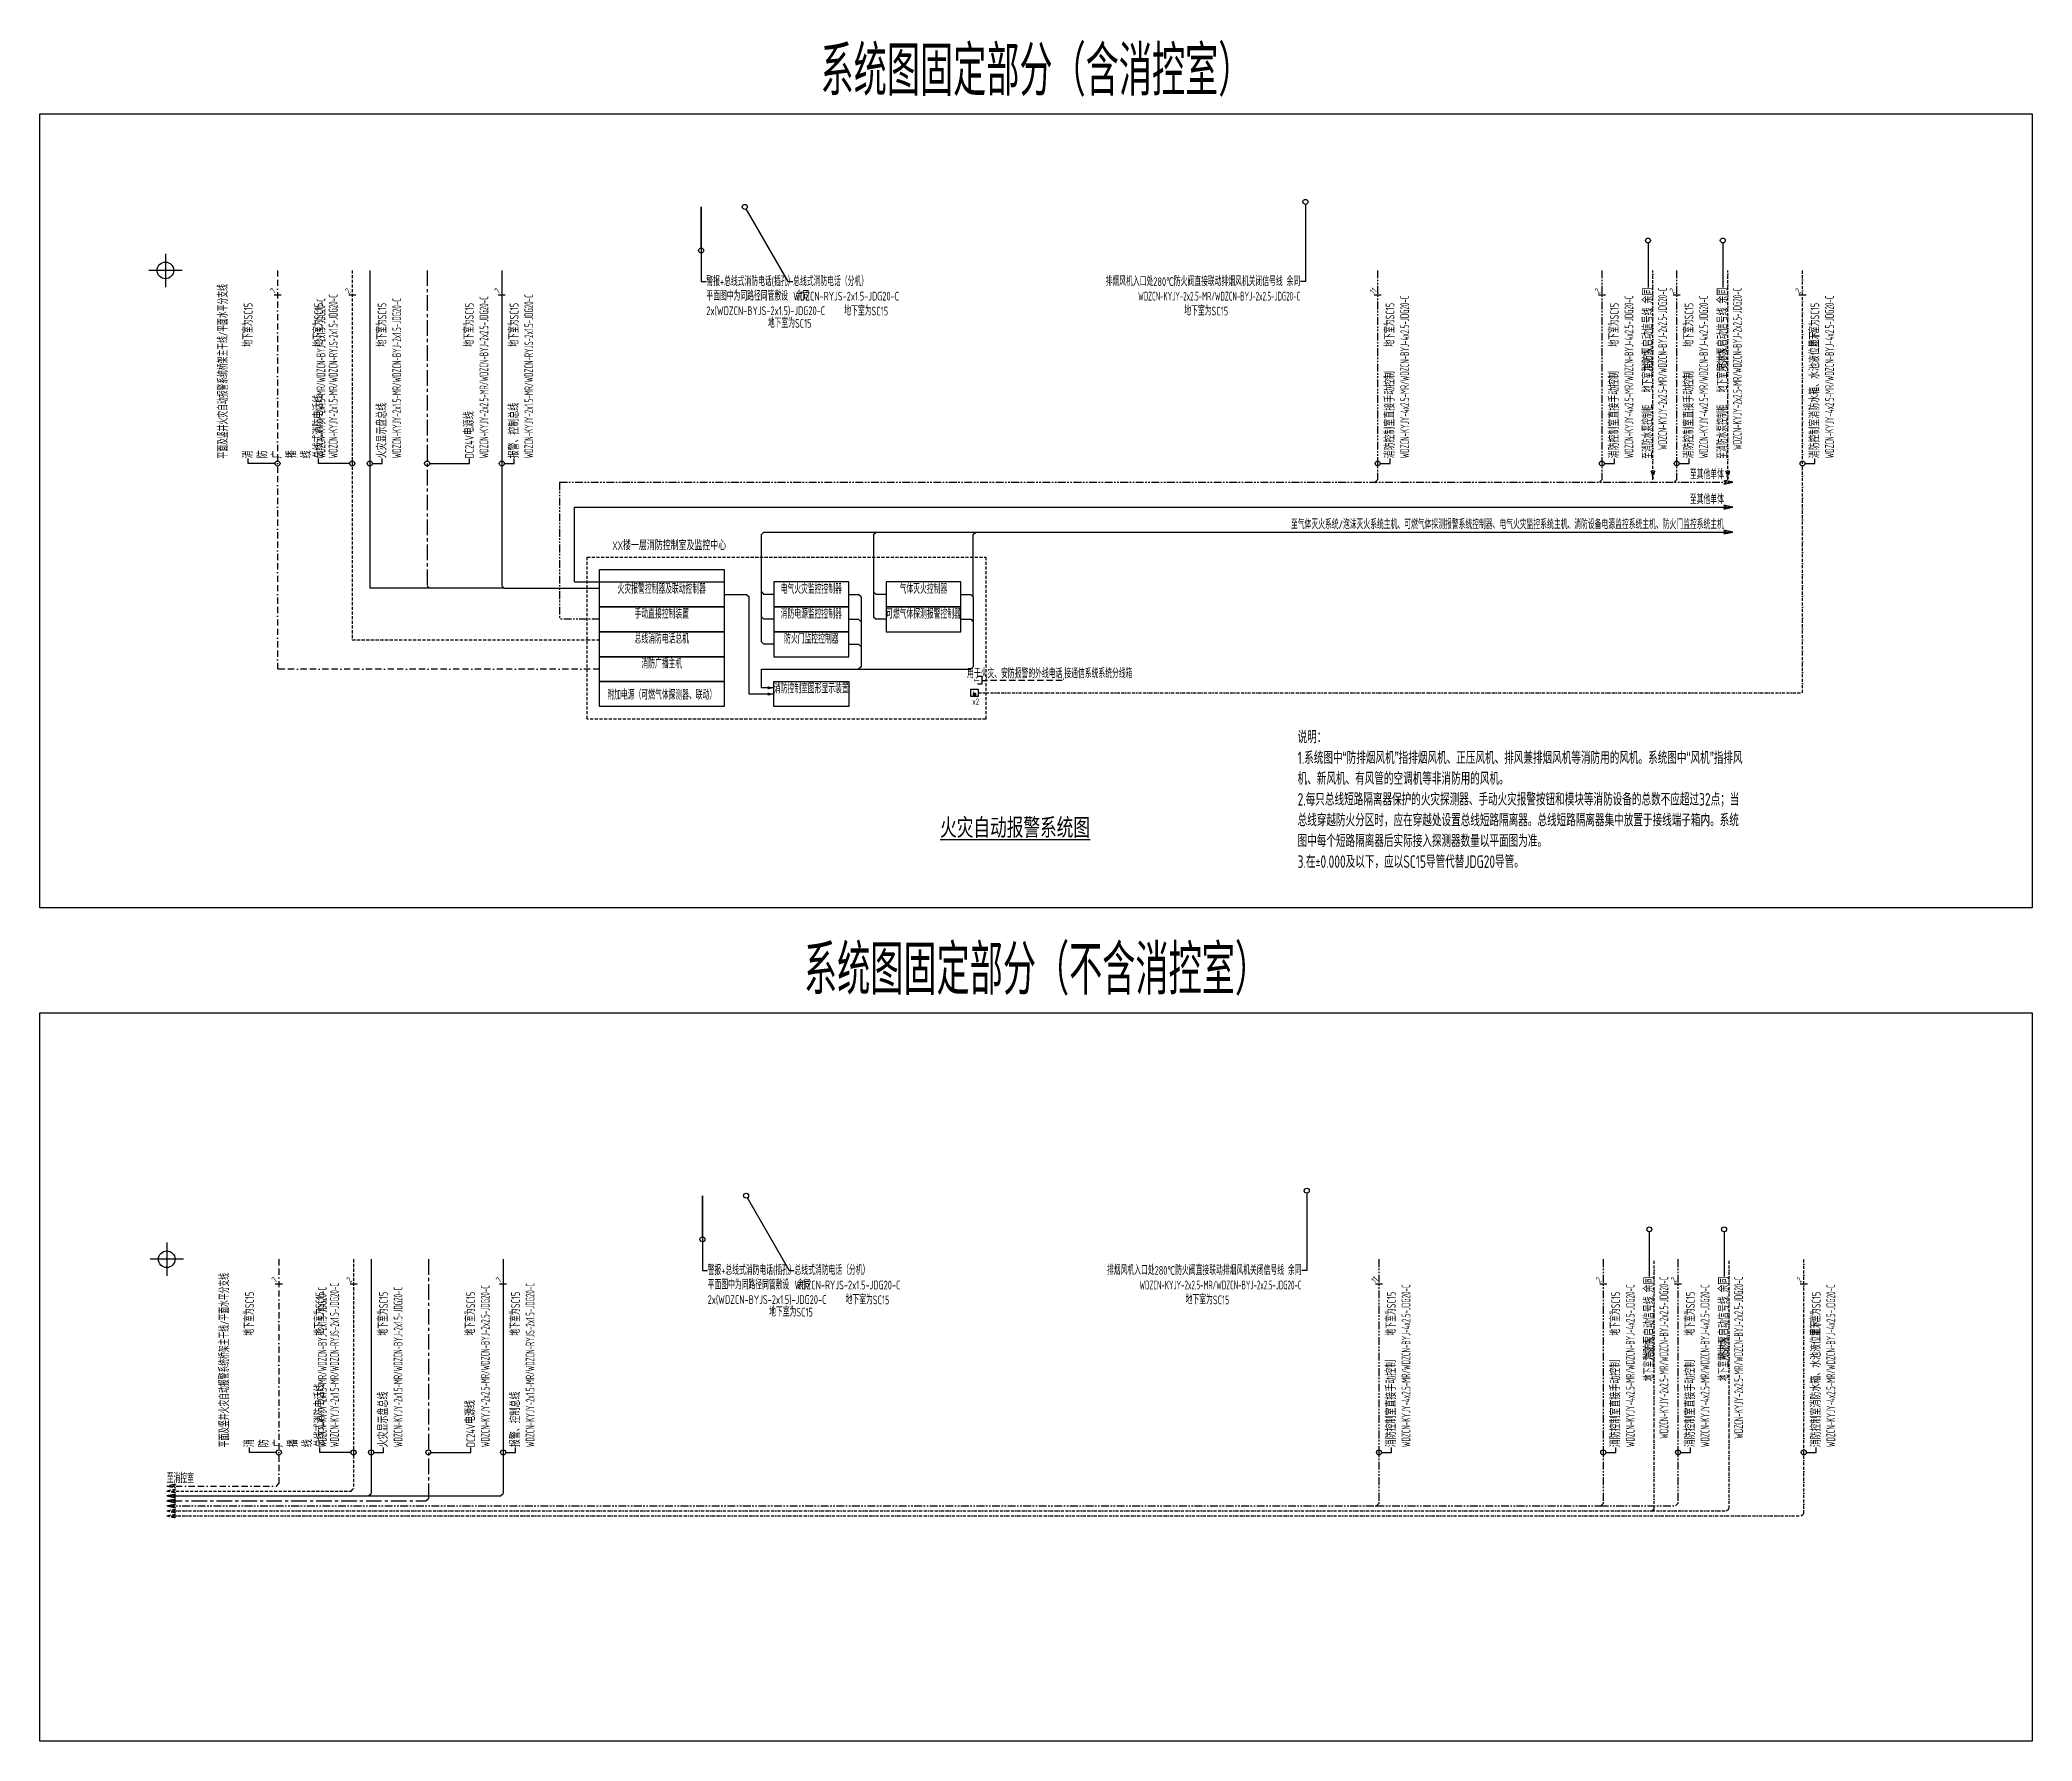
# Model space of a CAD drawing. Header units: millimetres. Extents: x -1040173 to 349982, y -145921 to 298175.
# Drawn here: x -6887 to 73068, y 49080 to 117345 of the extents above; entities that cross this region are included whole.
import ezdxf
from ezdxf import colors
from ezdxf.entities.mleader import LeaderData, LeaderLine
from ezdxf.enums import TextEntityAlignment as Align
from ezdxf.math import Vec2, Vec3

# ---------------------------------------------------------------- set-up
doc = ezdxf.new("R2010")
doc.units = ezdxf.units.MM
doc.header["$LTSCALE"] = 500
doc.header["$MEASUREMENT"] = 0
for name, pattern in [('BORDER', [1.75, 0.5, -0.25, 0.5, -0.25, 0, -0.25]), ('BORDER2', [0.875, 0.25, -0.125, 0.25, -0.125, 0, -0.125]), ('CENTER', [2, 1.25, -0.25, 0.25, -0.25]), ('DASHED', [0.75, 0.5, -0.25]), ('HIDDEN', [0.375, 0.25, -0.125]), ('PHANTOM2', [1.25, 0.625, -0.125, 0.125, -0.125, 0.125, -0.125])]:
    doc.linetypes.add(name, pattern=pattern)
doc.layers.get('0').update_dxf_attribs({"color": 255, "linetype": 'CONTINUOUS'})
for name, color, linetype in [('E-BRST-WIRE', 2, 'BORDER'), ('E-CTRL-WIRE', 3, 'BORDER2'), ('E-FAS-DEVC', 3, 'CONTINUOUS'), ('E-FAS-WIRE', 4, 'CONTINUOUS'), ('E-FAS-WIRE2', 1, 'CENTER'), ('E-FAS-WIRE4', 4, 'PHANTOM2'), ('E-FAS-WIRE5', 4, 'HIDDEN'), ('E-GCS-DEVC', 3, 'CONTINUOUS'), ('E-GCS-WIRE', 4, 'DASHED'), ('E-REQU-DIMS', 30, 'CONTINUOUS'), ('E-UNIV-DIAG2', 2, 'HIDDEN'), ('E-UNIV-EL', 140, 'CONTINUOUS'), ('E-UNIV-NOTE', 6, 'CONTINUOUS')]:
    doc.layers.add(name, color=color, linetype=linetype)
doc.layers.add('说明', color=7, linetype='CONTINUOUS', plot=False)
doc.styles.add('TH-STYLE1', font='Stfangso_0.ttf', dxfattribs={"width": 0.7})
doc.styles.add('TH-STYLE3', font='tssdeng.shx', dxfattribs={"width": 0.7, "bigfont": 'tssdchn.shx'})

msp = doc.modelspace()

# ---------------------------------------------------------------- texts
at = {"layer": 'E-UNIV-NOTE', "style": 'TH-STYLE3', "width": 0.7}
for s, height, p in [('系统图固定部分（含消控室）', 2000, (33091, 116203)), ('x2', 250, (30673, 90794)), ('系统图固定部分（不含消控室）', 2000, (33091, 80132))]:
    msp.add_text(s, height=height, dxfattribs=at).set_placement(p, align=Align.MIDDLE)

# ---------------------------------------------------------------- blocks, each defined once
blk = doc.blocks.new('_DotBlank')
at = {"color": 0, "linetype": 'ByBlock', "lineweight": -2}
blk.add_line((-0.5, 0), (-1, 0), dxfattribs=at)
blk.add_circle((0, 0), 0.5, dxfattribs=at)
blk = doc.blocks.new('E-BFAS630-4')
blk.add_lwpolyline([(-1.5, -1.5), (-1.5, 1.5), (1.5, 1.5), (1.5, -1.5)], close=True)
at = {"layer": 'E-UNIV-EL'}
for points in [[(-0.5, -0.25), (-0.5, -1.25), (0.5, -1.25), (0.5, -0.25)], [(-0.3, -0.45), (-0.3, -1.05), (0.3, -1.05), (0.3, -0.45)]]:
    blk.add_lwpolyline(points, close=True, dxfattribs=at)
at = {"layer": 'E-UNIV-EL', "style": 'TH-STYLE3', "width": 0.5}
blk.add_attdef('F', text='', height=1.5, dxfattribs=at).set_placement((0, 0.75), align=Align.MIDDLE)
blk = doc.blocks.new('E-BGC10')
for p, q in [((-1.5, 1.5), (-1.5, 3.3)), ((1.5, 1.5), (-1.5, 1.5)), ((0, 1.5), (0, 0)), ((1.5, 1.5), (1.5, 3.3))]:
    blk.add_line(p, q)
at = {"layer": 'E-UNIV-EL', "style": 'TH-STYLE3', "width": 0.7}
blk.add_attdef('SOCKET', text='', height=2, dxfattribs=at).set_placement((0, 3.5), align=Align.MIDDLE)
blk = doc.blocks.new('E-ANNO04')
blk.add_line((-1, -1), (1, 1))
at = {"style": 'TH-STYLE3', "width": 0.7}
blk.add_attdef('N', text='', height=2.5, dxfattribs=at).set_placement((0, 2.5), align=Align.MIDDLE)
blk = doc.blocks.new('喷淋泵联动直接启动线路模块（不含消控室）')
at = {"layer": 'E-CTRL-WIRE', "color": 3}
for p, q in [((62700, -10000), (62700, 0)), ((0, -10100), (59600, -10100)), ((59600, -10100), (62600, -10100)), ((62600, -10100), (62700, -10000))]:
    blk.add_line(p, q, dxfattribs=at)
blk.add_lwpolyline([(0, -10100), (353, -10175), (253, -10100), (353, -10025), (0, -10100)], dxfattribs=at)
blk = doc.blocks.new('消火栓泵联动直接启动线路模块（不含消控室）')
at = {"layer": 'E-CTRL-WIRE', "color": 3}
for p, q in [((59700, -10000), (59700, 0)), ((0, -10100), (59600, -10100)), ((59600, -10100), (59700, -10000))]:
    blk.add_line(p, q, dxfattribs=at)
blk.add_lwpolyline([(0, -10100), (353, -10175), (253, -10100), (353, -10025), (0, -10100)], dxfattribs=at)
blk = doc.blocks.new('喷淋泵联动直接启动线路模块（含消控室）')
at = {"layer": 'E-CTRL-WIRE', "color": 3}
for points in [[(62700, -8400), (62700, 0)], [(62700, -8400), (62775, -8047), (62700, -8147), (62625, -8047), (62700, -8400)]]:
    blk.add_lwpolyline(points, dxfattribs=at)
at = {"layer": 'E-REQU-DIMS', "color": 6, "insert": (62500, -7560), "char_height": 350, "attachment_point": 4, "rotation": 90, "style": 'TH-STYLE3'}
blk.add_mtext('{\\W0.6;至消防水泵控制柜}', dxfattribs=at)
blk = doc.blocks.new('消火栓泵联动直接启动线路模块（含消控室）')
at = {"layer": 'E-CTRL-WIRE', "color": 3}
for points in [[(59700, -8400), (59700, 0)], [(59700, -8400), (59775, -8047), (59700, -8147), (59625, -8047), (59700, -8400)]]:
    blk.add_lwpolyline(points, dxfattribs=at)
at = {"layer": 'E-REQU-DIMS', "color": 6, "insert": (59500, -7560), "char_height": 350, "attachment_point": 4, "rotation": 90, "style": 'TH-STYLE3'}
blk.add_mtext('{\\W0.6;至消防水泵控制柜}', dxfattribs=at)
blk = doc.blocks.new('系统图固定部分（含消控室）')
at = {"layer": 'E-BRST-WIRE', "color": 2}
for p in [(4500, 0), (17421, -16000)]:
    blk.add_line(p, (4500, -16000), dxfattribs=at)
at = {"layer": 'E-CTRL-WIRE'}
blk.add_line((32621, -16950), (32921, -16950), dxfattribs=at)
at = {"layer": 'E-FAS-DEVC'}
blk.add_line((17421, -12500), (22421, -12500), dxfattribs=at)
for points in [[(17421, -13500), (17421, -12000), (22421, -12000), (22421, -13500)], [(27421, -13500), (27421, -12500), (24421, -12500), (24421, -13500)], [(31921, -13500), (31921, -12500), (28921, -12500), (28921, -13500)], [(17421, -14500), (17421, -13500), (22421, -13500), (22421, -14500)], [(27421, -14500), (27421, -13500), (24421, -13500), (24421, -14500)], [(31921, -14500), (31921, -13500), (28921, -13500), (28921, -14500)], [(17421, -15500), (17421, -14500), (22421, -14500), (22421, -15500)], [(27421, -15500), (27421, -14500), (24421, -14500), (24421, -15500)], [(17421, -16500), (17421, -15500), (22421, -15500), (22421, -16500)], [(17421, -17500), (17421, -16500), (22421, -16500), (22421, -17500)], [(24421, -17500), (24421, -16500), (27421, -16500), (27421, -17500)]]:
    blk.add_lwpolyline(points, close=True, dxfattribs=at)
for points in [[(24171, -16750, 125, 0, 0), (24421, -16750, 0, 0, 0)], [(24171, -17000, 125, 0, 0), (24421, -17000, 0, 0, 0)]]:
    blk.add_lwpolyline(points, format="xyseb", dxfattribs=at)
at = {"layer": 'E-FAS-WIRE', "color": 4}
for p, q in [((8200, 0), (8200, -12750)), ((13500, 0), (13500, -12650)), ((16421, -9500), (62899, -9500)), ((16421, -12500), (16421, -9500)), ((23921, -10600), (24021, -10500)), ((23921, -14900), (23921, -10600)), ((24021, -10500), (62899, -10500)), ((28421, -10600), (28521, -10500)), ((28421, -10600), (28421, -13900)), ((32421, -10600), (32521, -10500)), ((32421, -13100), (32421, -10600)), ((9900, -12750), (8200, -12750)), ((10600, -12750), (9900, -12750)), ((13600, -12750), (10600, -12750)), ((13600, -12750), (13500, -12650)), ((13600, -12750), (16921, -12750)), ((16421, -12500), (16921, -12500)), ((16921, -12500), (17421, -12500)), ((16921, -12750), (17421, -12750)), ((22421, -13000), (23321, -13000)), ((23321, -13000), (23421, -13100)), ((23421, -17000), (23421, -13100)), ((23921, -12900), (24021, -13000)), ((24421, -13000), (24021, -13000)), ((27421, -13000), (27821, -13000)), ((27921, -13100), (27821, -13000)), ((27921, -13100), (27921, -15900)), ((28421, -12900), (28521, -13000)), ((28921, -13000), (28521, -13000)), ((31921, -13000), (32321, -13000)), ((32321, -13000), (32421, -13100)), ((32421, -13100), (32421, -15900)), ((23921, -13900), (24021, -14000)), ((24421, -14000), (24021, -14000)), ((27421, -14000), (27821, -14000)), ((27821, -14000), (27921, -14100)), ((28421, -13900), (28521, -14000)), ((28921, -14000), (28521, -14000)), ((31921, -14000), (32321, -14000)), ((32321, -14000), (32421, -14100)), ((23921, -14900), (24021, -15000)), ((24421, -15000), (24021, -15000)), ((27421, -15000), (27821, -15000)), ((27821, -15000), (27921, -15100)), ((27921, -15900), (27821, -16000)), ((32321, -16000), (32421, -15900)), ((23921, -16750), (23921, -16000)), ((23921, -16000), (32321, -16000)), ((24421, -16750), (23921, -16750)), ((24421, -17000), (23421, -17000))]:
    blk.add_line(p, q, dxfattribs=at)
for points in [[(62899, -9500), (62546, -9425), (62646, -9500), (62546, -9575), (62899, -9500)], [(62899, -10500), (62546, -10425), (62646, -10500), (62546, -10575), (62899, -10500)]]:
    blk.add_lwpolyline(points, dxfattribs=at)
at = {"layer": 'E-FAS-WIRE2', "color": 1}
blk.add_line((10500, 0), (10500, -12650), dxfattribs=at)
at = {"layer": 'E-FAS-WIRE2'}
blk.add_line((10600, -12750), (10500, -12650), dxfattribs=at)
at = {"layer": 'E-FAS-WIRE4', "color": 4}
for p, q in [((15821, -8500), (15821, -14000)), ((15821, -8500), (62899, -8500)), ((16921, -14000), (15821, -14000)), ((17421, -14000), (16921, -14000))]:
    blk.add_line(p, q, dxfattribs=at)
blk.add_lwpolyline([(62899, -8500), (62546, -8425), (62646, -8500), (62546, -8575), (62899, -8500)], dxfattribs=at)
at = {"layer": 'E-FAS-WIRE5', "color": 4}
for p, q in [((7500, 0), (7500, -14825)), ((7500, -14825), (16921, -14825)), ((16921, -14825), (17421, -14825))]:
    blk.add_line(p, q, dxfattribs=at)
at = {"layer": 'E-GCS-WIRE', "color": 4}
blk.add_line((35986, -16450), (32921, -16450), dxfattribs=at)
at = {"layer": 'E-UNIV-DIAG2'}
blk.add_lwpolyline([(16921, -18000), (16921, -11500), (32921, -11500), (32921, -18000)], close=True, dxfattribs=at)
at = {"layer": 'E-FAS-DEVC', "xscale": 100, "yscale": 100, "zscale": 100}
blk.add_blockref('E-BFAS630-4', (32471, -16950), dxfattribs=at).add_auto_attribs({'F': 'LT'})
at = {"layer": 'E-GCS-DEVC', "xscale": 100, "yscale": 100, "zscale": 100, "rotation": 90}
blk.add_blockref('E-BGC10', (32921, -16450), dxfattribs=at).add_auto_attribs({'SOCKET': 'T'})
at = {"layer": 'E-REQU-DIMS', "color": 6, "insert": (27246, -1456), "char_height": 350, "attachment_point": 1, "style": 'TH-STYLE3'}
blk.add_mtext('{\\W0.6;地下室为SC15}', dxfattribs=at)
at = {"layer": 'E-REQU-DIMS', "color": 6, "char_height": 350, "attachment_point": 4, "rotation": 90, "style": 'TH-STYLE3'}
for insert in [(3325, -3060), (6150, -3060), (8700, -3060), (12200, -3060), (14000, -3060)]:
    blk.add_mtext('{\\W0.6;地下室为SC15}', dxfattribs=dict(at, insert=insert))
at = {"layer": 'E-UNIV-NOTE', "style": 'TH-STYLE3', "width": 0.6}
blk.add_text('平面及竖井火灾自动报警系统桥架主干线/平面水平分支线', height=350, rotation=90, dxfattribs=at).set_placement((2325, -7550), align=Align.MIDDLE_LEFT)
for s, p in [('至其他单体', (62546, -8200)), ('至其他单体', (62546, -9200)), ('至气体灭火系统/泡沫灭火系统主机、可燃气体探测报警系统控制器、电气火灾监控系统主机、消防设备电源监控系统主机、防火门监控系统主机', (62546, -10200))]:
    blk.add_text(s, height=350, dxfattribs=at).set_placement(p, align=Align.MIDDLE_RIGHT)
at = {"layer": 'E-UNIV-NOTE', "style": 'TH-STYLE3', "width": 0.7}
blk.add_text('XX楼一层消防控制室及监控中心', height=350, rotation=360, dxfattribs=at).set_placement((20221, -11000), align=Align.MIDDLE)
at = {"layer": 'E-UNIV-NOTE', "style": 'TH-STYLE3', "width": 0.6}
for s, p in [('火灾报警控制器及联动控制器', (19921, -12750)), ('电气火灾监控控制器', (25921, -12750)), ('气体灭火控制器', (30421, -12750)), ('手动直接控制装置', (19921, -13750)), ('消防电源监控控制器', (25921, -13750)), ('可燃气体探测报警控制器', (30421, -13750)), ('总线消防电话总机', (19921, -14750)), ('防火门监控控制器', (25921, -14750)), ('消防广播主机', (19921, -15750)), ('用于火灾、安防报警的外线电话,接通信系统系统分线箱', (35491, -16177)), ('消防控制室图形显示装置', (25921, -16750)), ('附加电源（可燃气体探测器、联动）', (19921, -17000))]:
    blk.add_text(s, height=350, dxfattribs=at).set_placement(p, align=Align.MIDDLE)
at = {"layer": 'E-UNIV-NOTE', "insert": (45437, -18473), "char_height": 500, "width": 17877.26, "attachment_point": 1, "style": 'TH-STYLE3'}
blk.add_mtext('说明：\\P1.系统图中“防排烟风机”指排烟风机、正压风机、排风兼排烟风机等消防用的风机。系统图中“风机”指排风机、新风机、有风管的空调机等非消防用的风机。\\P2.每只总线短路隔离器保护的火灾探测器、手动火灾报警按钮和模块等消防设备的总数不应超过32点；当总线穿越防火分区时，应在穿越处设置总线短路隔离器。总线短路隔离器集中放置于接线端子箱内。系统图中每个短路隔离器后实际接入探测器数量以平面图为准。\\P3.在{\\H0.875x;±}0.000及以下，应以SC15导管代替JDG20导管。', dxfattribs=at)
at = {"layer": 'E-UNIV-NOTE', "insert": (34099, -22381), "char_height": 700, "attachment_point": 5, "style": 'TH-STYLE1'}
blk.add_mtext('{\\L火灾自动报警系统图}', dxfattribs=at)
at = {"layer": 'E-REQU-DIMS'}
ml = blk.add_multileader_mtext('Standard', dxfattribs=at)
ml.set_content('总线式消防电话线\\P{\\W0.5;WDZCN-KYJY-2x1.5-MR/WDZCN-RYJS-2x1.5-JDG20-C}', color=6, style='TH-STYLE3')
ml.set_leader_properties()
ml.set_arrow_properties(name='DOTBLANK')
ml.build(insert=Vec2(0, 0))
ml.multileader.update_dxf_attribs({"dogleg_length": 2, "arrow_head_size": 200, "scale": 100})
ctx = ml.context
ctx.base_point, ctx.scale, ctx.char_height, ctx.arrow_head_size, ctx.landing_gap_size, ctx.plane_origin, ctx.plane_x_axis, ctx.plane_y_axis = Vec3(6150, -7550), 100, 350, 200, 9, Vec3(4904, -4467), Vec3(0, 1), Vec3(-1, 0)
notes = []
notes.append((ctx, [(0, (1, 1, 0), (6150, -7750), (0, 1), 200, [(0, [(7500, -7750)], 0, [])])]))
ctx.mtext.insert, ctx.mtext.text_direction, ctx.mtext.rotation, ctx.mtext.flow_direction = Vec3(5975, -7541), Vec3(0, 1), 1.570796, 5
ml = blk.add_multileader_mtext('Standard', dxfattribs=at)
ml.set_content('报警、控制总线\\P{\\W0.5;WDZCN-KYJY-2x1.5-MR/WDZCN-RYJS-2x1.5-JDG20-C}', color=6, style='TH-STYLE3')
ml.set_leader_properties()
ml.set_arrow_properties(name='DOTBLANK')
ml.build(insert=Vec2(0, 0))
ml.multileader.update_dxf_attribs({"dogleg_length": 2, "arrow_head_size": 200, "scale": 100})
ctx = ml.context
ctx.base_point, ctx.scale, ctx.char_height, ctx.arrow_head_size, ctx.landing_gap_size, ctx.plane_origin, ctx.plane_x_axis, ctx.plane_y_axis = Vec3(14000, -7550), 100, 350, 200, 9, Vec3(15746, -4467), Vec3(0, 1), Vec3(-1, 0)
notes.append((ctx, [(0, (1, 1, 0), (14000, -7750), (0, 1), 200, [(0, [(13500, -7750)], 0, [])])]))
ctx.mtext.insert, ctx.mtext.text_direction, ctx.mtext.rotation, ctx.mtext.flow_direction = Vec3(13825, -7541), Vec3(0, 1), 1.570796, 5
ml = blk.add_multileader_mtext('Standard', dxfattribs=at)
ml.set_content('火灾显示盘总线\\P{\\W0.5;WDZCN-KYJY-2x1.5-MR/WDZCN-BYJ-2x1.5-JDG20-C}', color=6, style='TH-STYLE3')
ml.set_leader_properties()
ml.set_arrow_properties(name='DOTBLANK')
ml.build(insert=Vec2(0, 0))
ml.multileader.update_dxf_attribs({"dogleg_length": 2, "arrow_head_size": 200, "scale": 100})
ctx = ml.context
ctx.base_point, ctx.scale, ctx.char_height, ctx.arrow_head_size, ctx.landing_gap_size, ctx.plane_origin, ctx.plane_x_axis, ctx.plane_y_axis = Vec3(8700, -7550), 100, 350, 200, 9, Vec3(10446, -4467), Vec3(0, 1), Vec3(-1, 0)
notes.append((ctx, [(0, (1, 1, 0), (8700, -7750), (0, 1), 200, [(0, [(8200, -7750)], 0, [])])]))
ctx.mtext.insert, ctx.mtext.text_direction, ctx.mtext.rotation, ctx.mtext.flow_direction = Vec3(8525, -7541), Vec3(0, 1), 1.570796, 5
ml = blk.add_multileader_mtext('Standard', dxfattribs=at)
ml.set_content('DC24V电源线\\P{\\W0.5;WDZCN-KYJY-2x2.5-MR/WDZCN-BYJ-2x2.5-JDG20-C}', color=6, style='TH-STYLE3')
ml.set_leader_properties()
ml.set_arrow_properties(name='DOTBLANK')
ml.build(insert=Vec2(0, 0))
ml.multileader.update_dxf_attribs({"dogleg_length": 2, "arrow_head_size": 200, "scale": 100})
ctx = ml.context
ctx.base_point, ctx.scale, ctx.char_height, ctx.arrow_head_size, ctx.landing_gap_size, ctx.plane_origin, ctx.plane_x_axis, ctx.plane_y_axis = Vec3(12200, -7550), 100, 350, 200, 9, Vec3(13746, -4467), Vec3(0, 1), Vec3(-1, 0)
notes.append((ctx, [(0, (1, 1, 0), (12200, -7750), (0, 1), 200, [(0, [(10500, -7750)], 0, [])])]))
ctx.mtext.insert, ctx.mtext.text_direction, ctx.mtext.rotation, ctx.mtext.flow_direction = Vec3(12025, -7541), Vec3(0, 1), 1.570796, 5
ml = blk.add_multileader_mtext('Standard', dxfattribs=at)
ml.set_content('{\\W0.6;总线式消防电话（分机）\\PWDZCN-RYJS-2x1.5-JDG20-C}', color=6, style='TH-STYLE3')
ml.set_leader_properties()
ml.set_arrow_properties(name='DOTBLANK')
ml.build(insert=Vec2(0, 0))
ml.multileader.update_dxf_attribs({"dogleg_length": 2, "arrow_head_size": 200, "scale": 100})
ctx = ml.context
ctx.base_point, ctx.scale, ctx.char_height, ctx.arrow_head_size, ctx.landing_gap_size, ctx.plane_origin = Vec3(25186, -450), 100, 350, 200, 9, Vec3(26019, 1004)
notes.append((ctx, [(0, (1, 1, 0), (24986, -450), (1, 0), 200, [(1, [(23250, 2550)], 0, [])])]))
ctx.mtext.insert, ctx.mtext.flow_direction = Vec3(25195, -275), 5
ml = blk.add_multileader_mtext('Standard', dxfattribs=at)
ml.set_content('消防广播线\\P{\\W0.5;WDZCN-KYJY-2x1.5-MR/WDZCN-BYJ-2x1.5-JDG20-C}', color=6, style='TH-STYLE3')
ml.set_leader_properties()
ml.set_arrow_properties(name='DOTBLANK')
ml.build(insert=Vec2(0, 0))
ml.multileader.update_dxf_attribs({"dogleg_length": 2, "arrow_head_size": 200, "scale": 100})
ctx = ml.context
ctx.base_point, ctx.scale, ctx.char_height, ctx.arrow_head_size, ctx.landing_gap_size, ctx.plane_origin, ctx.plane_x_axis, ctx.plane_y_axis = Vec3(3325, -7550), 100, 350, 200, 9, Vec3(1579, -4467), Vec3(0, 1), Vec3(-1, 0)
notes.append((ctx, [(0, (1, 1, 0), (3325, -7750), (0, 1), 200, [(0, [(4500, -7750)], 0, [])])]))
ctx.mtext.insert, ctx.mtext.text_direction, ctx.mtext.rotation, ctx.mtext.width, ctx.mtext.flow_direction = Vec3(3150, -7541), Vec3(0, 1), 1.570796, 0.5, 5
for ctx, leaders in notes:
    for number, flags, end, landing, length, lines in leaders:
        leader = LeaderData()
        leader.index, (leader.has_last_leader_line, leader.has_dogleg_vector, leader.attachment_direction) = number, flags
        leader.last_leader_point, leader.dogleg_vector, leader.dogleg_length = Vec3(end), Vec3(landing), length
        for number, points, colour, breaks in lines:
            line = LeaderLine()
            line.index, line.vertices, line.color, line.breaks = number, Vec3.list(points), colors.encode_raw_color(colour), breaks
            leader.lines.append(line)
        ctx.leaders.append(leader)
blk = doc.blocks.new('系统图固定部分（不含消控室）')
at = {"layer": 'E-BRST-WIRE', "color": 2}
for p, q in [((4500, 0), (4500, -9000)), ((0, -9100), (4400, -9100)), ((4400, -9100), (4500, -9000))]:
    blk.add_line(p, q, dxfattribs=at)
blk.add_lwpolyline([(0, -9100), (353, -9175), (253, -9100), (353, -9025), (0, -9100)], dxfattribs=at)
at = {"layer": 'E-FAS-WIRE', "color": 4}
for p, q in [((8200, 0), (8200, -9400)), ((13500, 0), (13500, -9400)), ((0, -9500), (13400, -9500)), ((8100, -9500), (8200, -9400)), ((13400, -9500), (13500, -9400))]:
    blk.add_line(p, q, dxfattribs=at)
blk.add_lwpolyline([(0, -9500), (353, -9575), (253, -9500), (353, -9425), (0, -9500)], dxfattribs=at)
at = {"layer": 'E-FAS-WIRE2', "color": 1}
for p, q in [((10500, 0), (10500, -9600)), ((0, -9700), (10400, -9700)), ((10400, -9700), (10500, -9600))]:
    blk.add_line(p, q, dxfattribs=at)
blk.add_lwpolyline([(0, -9700), (353, -9775), (253, -9700), (353, -9625), (0, -9700)], dxfattribs=at)
at = {"layer": 'E-FAS-WIRE5', "color": 4}
for p, q in [((7500, 0), (7500, -9200)), ((0, -9300), (7400, -9300)), ((7400, -9300), (7500, -9200))]:
    blk.add_line(p, q, dxfattribs=at)
blk.add_lwpolyline([(0, -9300), (353, -9375), (253, -9300), (353, -9225), (0, -9300)], dxfattribs=at)
at = {"layer": 'E-REQU-DIMS', "color": 6, "insert": (27246, -1456), "char_height": 350, "attachment_point": 1, "style": 'TH-STYLE3'}
blk.add_mtext('{\\W0.6;地下室为SC15}', dxfattribs=at)
at = {"layer": 'E-REQU-DIMS', "color": 6, "char_height": 350, "attachment_point": 4, "rotation": 90, "style": 'TH-STYLE3'}
for insert in [(3325, -3060), (6150, -3060), (8700, -3060), (12200, -3060), (14000, -3060)]:
    blk.add_mtext('{\\W0.6;地下室为SC15}', dxfattribs=dict(at, insert=insert))
at = {"layer": 'E-UNIV-NOTE', "style": 'TH-STYLE3', "width": 0.6}
blk.add_text('平面及竖井火灾自动报警系统桥架主干线/平面水平分支线', height=350, rotation=90, dxfattribs=at).set_placement((2325, -7550), align=Align.MIDDLE_LEFT)
blk.add_text('至消控室', height=350, dxfattribs=at).set_placement((0, -8800), align=Align.MIDDLE_LEFT)
at = {"layer": 'E-REQU-DIMS'}
ml = blk.add_multileader_mtext('Standard', dxfattribs=at)
ml.set_content('总线式消防电话线\\P{\\W0.5;WDZCN-KYJY-2x1.5-MR/WDZCN-RYJS-2x1.5-JDG20-C}', color=6, style='TH-STYLE3')
ml.set_leader_properties()
ml.set_arrow_properties(name='DOTBLANK')
ml.build(insert=Vec2(0, 0))
ml.multileader.update_dxf_attribs({"dogleg_length": 2, "arrow_head_size": 200, "scale": 100})
ctx = ml.context
ctx.base_point, ctx.scale, ctx.char_height, ctx.arrow_head_size, ctx.landing_gap_size, ctx.plane_origin, ctx.plane_x_axis, ctx.plane_y_axis = Vec3(6150, -7550), 100, 350, 200, 9, Vec3(4904, -4467), Vec3(0, 1), Vec3(-1, 0)
notes = []
notes.append((ctx, [(0, (1, 1, 0), (6150, -7750), (0, 1), 200, [(0, [(7500, -7750)], 0, [])])]))
ctx.mtext.insert, ctx.mtext.text_direction, ctx.mtext.rotation, ctx.mtext.flow_direction = Vec3(5975, -7541), Vec3(0, 1), 1.570796, 5
ml = blk.add_multileader_mtext('Standard', dxfattribs=at)
ml.set_content('报警、控制总线\\P{\\W0.5;WDZCN-KYJY-2x1.5-MR/WDZCN-RYJS-2x1.5-JDG20-C}', color=6, style='TH-STYLE3')
ml.set_leader_properties()
ml.set_arrow_properties(name='DOTBLANK')
ml.build(insert=Vec2(0, 0))
ml.multileader.update_dxf_attribs({"dogleg_length": 2, "arrow_head_size": 200, "scale": 100})
ctx = ml.context
ctx.base_point, ctx.scale, ctx.char_height, ctx.arrow_head_size, ctx.landing_gap_size, ctx.plane_origin, ctx.plane_x_axis, ctx.plane_y_axis = Vec3(14000, -7550), 100, 350, 200, 9, Vec3(15746, -4467), Vec3(0, 1), Vec3(-1, 0)
notes.append((ctx, [(0, (1, 1, 0), (14000, -7750), (0, 1), 200, [(0, [(13500, -7750)], 0, [])])]))
ctx.mtext.insert, ctx.mtext.text_direction, ctx.mtext.rotation, ctx.mtext.flow_direction = Vec3(13825, -7541), Vec3(0, 1), 1.570796, 5
ml = blk.add_multileader_mtext('Standard', dxfattribs=at)
ml.set_content('火灾显示盘总线\\P{\\W0.5;WDZCN-KYJY-2x1.5-MR/WDZCN-BYJ-2x1.5-JDG20-C}', color=6, style='TH-STYLE3')
ml.set_leader_properties()
ml.set_arrow_properties(name='DOTBLANK')
ml.build(insert=Vec2(0, 0))
ml.multileader.update_dxf_attribs({"dogleg_length": 2, "arrow_head_size": 200, "scale": 100})
ctx = ml.context
ctx.base_point, ctx.scale, ctx.char_height, ctx.arrow_head_size, ctx.landing_gap_size, ctx.plane_origin, ctx.plane_x_axis, ctx.plane_y_axis = Vec3(8700, -7550), 100, 350, 200, 9, Vec3(10446, -4467), Vec3(0, 1), Vec3(-1, 0)
notes.append((ctx, [(0, (1, 1, 0), (8700, -7750), (0, 1), 200, [(0, [(8200, -7750)], 0, [])])]))
ctx.mtext.insert, ctx.mtext.text_direction, ctx.mtext.rotation, ctx.mtext.flow_direction = Vec3(8525, -7541), Vec3(0, 1), 1.570796, 5
ml = blk.add_multileader_mtext('Standard', dxfattribs=at)
ml.set_content('DC24V电源线\\P{\\W0.5;WDZCN-KYJY-2x2.5-MR/WDZCN-BYJ-2x2.5-JDG20-C}', color=6, style='TH-STYLE3')
ml.set_leader_properties()
ml.set_arrow_properties(name='DOTBLANK')
ml.build(insert=Vec2(0, 0))
ml.multileader.update_dxf_attribs({"dogleg_length": 2, "arrow_head_size": 200, "scale": 100})
ctx = ml.context
ctx.base_point, ctx.scale, ctx.char_height, ctx.arrow_head_size, ctx.landing_gap_size, ctx.plane_origin, ctx.plane_x_axis, ctx.plane_y_axis = Vec3(12200, -7550), 100, 350, 200, 9, Vec3(13746, -4467), Vec3(0, 1), Vec3(-1, 0)
notes.append((ctx, [(0, (1, 1, 0), (12200, -7750), (0, 1), 200, [(0, [(10500, -7750)], 0, [])])]))
ctx.mtext.insert, ctx.mtext.text_direction, ctx.mtext.rotation, ctx.mtext.flow_direction = Vec3(12025, -7541), Vec3(0, 1), 1.570796, 5
ml = blk.add_multileader_mtext('Standard', dxfattribs=at)
ml.set_content('{\\W0.6;总线式消防电话（分机）\\PWDZCN-RYJS-2x1.5-JDG20-C}', color=6, style='TH-STYLE3')
ml.set_leader_properties()
ml.set_arrow_properties(name='DOTBLANK')
ml.build(insert=Vec2(0, 0))
ml.multileader.update_dxf_attribs({"dogleg_length": 2, "arrow_head_size": 200, "scale": 100})
ctx = ml.context
ctx.base_point, ctx.scale, ctx.char_height, ctx.arrow_head_size, ctx.landing_gap_size, ctx.plane_origin = Vec3(25186, -450), 100, 350, 200, 9, Vec3(26019, 1004)
notes.append((ctx, [(0, (1, 1, 0), (24986, -450), (1, 0), 200, [(1, [(23250, 2550)], 0, [])])]))
ctx.mtext.insert, ctx.mtext.flow_direction = Vec3(25195, -275), 5
ml = blk.add_multileader_mtext('Standard', dxfattribs=at)
ml.set_content('消防广播线\\P{\\W0.5;WDZCN-KYJY-2x1.5-MR/WDZCN-BYJ-2x1.5-JDG20-C}', color=6, style='TH-STYLE3')
ml.set_leader_properties()
ml.set_arrow_properties(name='DOTBLANK')
ml.build(insert=Vec2(0, 0))
ml.multileader.update_dxf_attribs({"dogleg_length": 2, "arrow_head_size": 200, "scale": 100})
ctx = ml.context
ctx.base_point, ctx.scale, ctx.char_height, ctx.arrow_head_size, ctx.landing_gap_size, ctx.plane_origin, ctx.plane_x_axis, ctx.plane_y_axis = Vec3(3325, -7550), 100, 350, 200, 9, Vec3(1579, -4467), Vec3(0, 1), Vec3(-1, 0)
notes.append((ctx, [(0, (1, 1, 0), (3325, -7750), (0, 1), 200, [(0, [(4500, -7750)], 0, [])])]))
ctx.mtext.insert, ctx.mtext.text_direction, ctx.mtext.rotation, ctx.mtext.width, ctx.mtext.flow_direction = Vec3(3150, -7541), Vec3(0, 1), 1.570796, 0.5, 5
for ctx, leaders in notes:
    for number, flags, end, landing, length, lines in leaders:
        leader = LeaderData()
        leader.index, (leader.has_last_leader_line, leader.has_dogleg_vector, leader.attachment_direction) = number, flags
        leader.last_leader_point, leader.dogleg_vector, leader.dogleg_length = Vec3(end), Vec3(landing), length
        for number, points, colour, breaks in lines:
            line = LeaderLine()
            line.index, line.vertices, line.color, line.breaks = number, Vec3.list(points), colors.encode_raw_color(colour), breaks
            leader.lines.append(line)
        ctx.leaders.append(leader)
blk = doc.blocks.new('消火栓泵直接启动信号线')
at = {"layer": 'E-REQU-DIMS', "color": 6, "insert": (2500, -4894), "char_height": 350, "attachment_point": 4, "rotation": 90, "style": 'TH-STYLE3'}
blk.add_mtext('{\\W0.6;地下室为SC15}', dxfattribs=at)
at = {"layer": 'E-REQU-DIMS'}
ml = blk.add_multileader_mtext('Standard', dxfattribs=at)
ml.set_content('消防泵启动信号线 余同\\P{\\W0.5;WDZCN-KYJY-2x2.5-MR/WDZCN-BYJ-2x2.5-JDG20-C}', color=6, style='TH-STYLE3')
ml.set_leader_properties()
ml.set_arrow_properties(name='DOTBLANK')
ml.build(insert=Vec2(0, 0))
ml.multileader.update_dxf_attribs({"dogleg_length": 2, "arrow_head_size": 200, "scale": 100})
ctx = ml.context
ctx.base_point, ctx.scale, ctx.char_height, ctx.arrow_head_size, ctx.landing_gap_size, ctx.plane_origin, ctx.plane_x_axis, ctx.plane_y_axis = Vec3(2500, -6657), 100, 350, 200, 9, Vec3(4046, 342), Vec3(0, 1), Vec3(-1, 0)
ctx.text_align_type = 2
notes = []
notes.append((ctx, [(0, (1, 1, 0), (2500, -489), (0, -1), 200, [(1, [(2500, 1200)], 0, [])])]))
ctx.mtext.insert, ctx.mtext.text_direction, ctx.mtext.rotation, ctx.mtext.alignment, ctx.mtext.flow_direction = Vec3(2325, -698), Vec3(0, 1), 1.570796, 3, 5
for ctx, leaders in notes:
    for number, flags, end, landing, length, lines in leaders:
        leader = LeaderData()
        leader.index, (leader.has_last_leader_line, leader.has_dogleg_vector, leader.attachment_direction) = number, flags
        leader.last_leader_point, leader.dogleg_vector, leader.dogleg_length = Vec3(end), Vec3(landing), length
        for number, points, colour, breaks in lines:
            line = LeaderLine()
            line.index, line.vertices, line.color, line.breaks = number, Vec3.list(points), colors.encode_raw_color(colour), breaks
            leader.lines.append(line)
        ctx.leaders.append(leader)
blk = doc.blocks.new('喷淋泵直接启动信号线')
at = {"layer": 'E-REQU-DIMS', "color": 6, "insert": (2500, -4894), "char_height": 350, "attachment_point": 4, "rotation": 90, "style": 'TH-STYLE3'}
blk.add_mtext('{\\W0.6;地下室为SC15}', dxfattribs=at)
at = {"layer": 'E-REQU-DIMS'}
ml = blk.add_multileader_mtext('Standard', dxfattribs=at)
ml.set_content('喷淋泵启动信号线 余同\\P{\\W0.5;WDZCN-KYJY-2x2.5-MR/WDZCN-BYJ-2x2.5-JDG20-C}', color=6, style='TH-STYLE3')
ml.set_leader_properties()
ml.set_arrow_properties(name='DOTBLANK')
ml.build(insert=Vec2(0, 0))
ml.multileader.update_dxf_attribs({"dogleg_length": 2, "arrow_head_size": 200, "scale": 100})
ctx = ml.context
ctx.base_point, ctx.scale, ctx.char_height, ctx.arrow_head_size, ctx.landing_gap_size, ctx.plane_origin, ctx.plane_x_axis, ctx.plane_y_axis = Vec3(2500, -6657), 100, 350, 200, 9, Vec3(4046, 342), Vec3(0, 1), Vec3(-1, 0)
ctx.text_align_type = 2
notes = []
notes.append((ctx, [(0, (1, 1, 0), (2500, -489), (0, -1), 200, [(1, [(2500, 1200)], 0, [])])]))
ctx.mtext.insert, ctx.mtext.text_direction, ctx.mtext.rotation, ctx.mtext.alignment, ctx.mtext.flow_direction = Vec3(2325, -698), Vec3(0, 1), 1.570796, 3, 5
for ctx, leaders in notes:
    for number, flags, end, landing, length, lines in leaders:
        leader = LeaderData()
        leader.index, (leader.has_last_leader_line, leader.has_dogleg_vector, leader.attachment_direction) = number, flags
        leader.last_leader_point, leader.dogleg_vector, leader.dogleg_length = Vec3(end), Vec3(landing), length
        for number, points, colour, breaks in lines:
            line = LeaderLine()
            line.index, line.vertices, line.color, line.breaks = number, Vec3.list(points), colors.encode_raw_color(colour), breaks
            leader.lines.append(line)
        ctx.leaders.append(leader)
blk = doc.blocks.new('联动关闭排烟风机信号线')
at = {"layer": 'E-REQU-DIMS', "color": 6, "insert": (-4859, -1006), "char_height": 350, "attachment_point": 1, "style": 'TH-STYLE3'}
blk.add_mtext('{\\W0.6;地下室为SC15}', dxfattribs=at)
at = {"layer": 'E-REQU-DIMS'}
ml = blk.add_multileader_mtext('Standard', dxfattribs=at)
ml.set_content('{\\W0.6;排烟风机入口处280℃防火阀直接联动排烟风机关闭信号线 余同\\P\\W0.5;WDZCN-KYJY-2x2.5-MR/WDZCN-BYJ-2x2.5-JDG20-C}', color=6, style='TH-STYLE3')
ml.set_leader_properties()
ml.set_arrow_properties(name='DOTBLANK')
ml.build(insert=Vec2(0, 0))
ml.multileader.update_dxf_attribs({"dogleg_length": 2, "arrow_head_size": 200, "scale": 100})
ctx = ml.context
ctx.base_point, ctx.scale, ctx.char_height, ctx.arrow_head_size, ctx.landing_gap_size, ctx.plane_origin = Vec3(-6216, 0), 100, 350, 200, 9, Vec3(-283, 1454)
ctx.text_align_type = 2
notes = []
notes.append((ctx, [(0, (1, 1, 0), (0, 0), (-1, 0), 200, [(1, [(0, 3200)], 0, [])])]))
ctx.mtext.insert, ctx.mtext.alignment, ctx.mtext.flow_direction = Vec3(-209, 175), 3, 5
for ctx, leaders in notes:
    for number, flags, end, landing, length, lines in leaders:
        leader = LeaderData()
        leader.index, (leader.has_last_leader_line, leader.has_dogleg_vector, leader.attachment_direction) = number, flags
        leader.last_leader_point, leader.dogleg_vector, leader.dogleg_length = Vec3(end), Vec3(landing), length
        for number, points, colour, breaks in lines:
            line = LeaderLine()
            line.index, line.vertices, line.color, line.breaks = number, Vec3.list(points), colors.encode_raw_color(colour), breaks
            leader.lines.append(line)
        ctx.leaders.append(leader)
blk = doc.blocks.new('喷淋泵手动控制线路模块（含消控室）')
at = {"layer": 'E-FAS-WIRE4'}
for p in [(60650, 0), (60550, -8500)]:
    blk.add_line(p, (60650, -8400), dxfattribs=at)
at = {"layer": 'E-REQU-DIMS', "color": 6, "insert": (61150, -3060), "char_height": 350, "attachment_point": 4, "rotation": 90, "style": 'TH-STYLE3'}
blk.add_mtext('{\\W0.6;地下室为SC15}', dxfattribs=at)
at = {"layer": 'E-REQU-DIMS'}
ml = blk.add_multileader_mtext('Standard', dxfattribs=at)
ml.set_content('消防控制室直接手动控制\\P{\\W0.5;WDZCN-KYJY-4x2.5-MR/WDZCN-BYJ-4x2.5-JDG20-C}', color=6, style='TH-STYLE3')
ml.set_leader_properties()
ml.set_arrow_properties(name='DOTBLANK')
ml.build(insert=Vec2(0, 0))
ml.multileader.update_dxf_attribs({"dogleg_length": 2, "arrow_head_size": 200, "scale": 100})
ctx = ml.context
ctx.base_point, ctx.scale, ctx.char_height, ctx.arrow_head_size, ctx.landing_gap_size, ctx.plane_origin, ctx.plane_x_axis, ctx.plane_y_axis = Vec3(61150, -7550), 100, 350, 200, 9, Vec3(62896, -4467), Vec3(0, 1), Vec3(-1, 0)
notes = []
notes.append((ctx, [(0, (1, 1, 0), (61150, -7750), (0, 1), 200, [(0, [(60650, -7750)], 0, [])])]))
ctx.mtext.insert, ctx.mtext.text_direction, ctx.mtext.rotation, ctx.mtext.flow_direction = Vec3(60975, -7541), Vec3(0, 1), 1.570796, 5
for ctx, leaders in notes:
    for number, flags, end, landing, length, lines in leaders:
        leader = LeaderData()
        leader.index, (leader.has_last_leader_line, leader.has_dogleg_vector, leader.attachment_direction) = number, flags
        leader.last_leader_point, leader.dogleg_vector, leader.dogleg_length = Vec3(end), Vec3(landing), length
        for number, points, colour, breaks in lines:
            line = LeaderLine()
            line.index, line.vertices, line.color, line.breaks = number, Vec3.list(points), colors.encode_raw_color(colour), breaks
            leader.lines.append(line)
        ctx.leaders.append(leader)
blk = doc.blocks.new('手动控制线路模块（含消控室）')
at = {"layer": 'E-FAS-WIRE4'}
for p in [(48650, 0), (48550, -8500)]:
    blk.add_line(p, (48650, -8400), dxfattribs=at)
at = {"layer": 'E-REQU-DIMS', "color": 6, "insert": (49150, -3060), "char_height": 350, "attachment_point": 4, "rotation": 90, "style": 'TH-STYLE3'}
blk.add_mtext('{\\W0.6;地下室为SC15}', dxfattribs=at)
at = {"layer": 'E-REQU-DIMS'}
ml = blk.add_multileader_mtext('Standard', dxfattribs=at)
ml.set_content('消防控制室直接手动控制\\P{\\W0.5;WDZCN-KYJY-4x2.5-MR/WDZCN-BYJ-4x2.5-JDG20-C}', color=6, style='TH-STYLE3')
ml.set_leader_properties()
ml.set_arrow_properties(name='DOTBLANK')
ml.build(insert=Vec2(0, 0))
ml.multileader.update_dxf_attribs({"dogleg_length": 2, "arrow_head_size": 200, "scale": 100})
ctx = ml.context
ctx.base_point, ctx.scale, ctx.char_height, ctx.arrow_head_size, ctx.landing_gap_size, ctx.plane_origin, ctx.plane_x_axis, ctx.plane_y_axis = Vec3(49150, -7550), 100, 350, 200, 9, Vec3(50896, -4467), Vec3(0, 1), Vec3(-1, 0)
notes = []
notes.append((ctx, [(0, (1, 1, 0), (49150, -7750), (0, 1), 200, [(0, [(48650, -7750)], 0, [])])]))
ctx.mtext.insert, ctx.mtext.text_direction, ctx.mtext.rotation, ctx.mtext.flow_direction = Vec3(48975, -7541), Vec3(0, 1), 1.570796, 5
for ctx, leaders in notes:
    for number, flags, end, landing, length, lines in leaders:
        leader = LeaderData()
        leader.index, (leader.has_last_leader_line, leader.has_dogleg_vector, leader.attachment_direction) = number, flags
        leader.last_leader_point, leader.dogleg_vector, leader.dogleg_length = Vec3(end), Vec3(landing), length
        for number, points, colour, breaks in lines:
            line = LeaderLine()
            line.index, line.vertices, line.color, line.breaks = number, Vec3.list(points), colors.encode_raw_color(colour), breaks
            leader.lines.append(line)
        ctx.leaders.append(leader)
blk = doc.blocks.new('喷淋泵手动控制线路模块（不含消控室）')
at = {"layer": 'E-FAS-WIRE4'}
for p, q in [((60650, 0), (60650, -9800)), ((0, -9900), (48550, -9900)), ((48550, -9900), (57550, -9900)), ((57550, -9900), (60550, -9900)), ((60550, -9900), (60650, -9800))]:
    blk.add_line(p, q, dxfattribs=at)
blk.add_lwpolyline([(0, -9900), (353, -9975), (253, -9900), (353, -9825), (0, -9900)], dxfattribs=at)
at = {"layer": 'E-REQU-DIMS', "color": 6, "insert": (61150, -3060), "char_height": 350, "attachment_point": 4, "rotation": 90, "style": 'TH-STYLE3'}
blk.add_mtext('{\\W0.6;地下室为SC15}', dxfattribs=at)
at = {"layer": 'E-REQU-DIMS'}
ml = blk.add_multileader_mtext('Standard', dxfattribs=at)
ml.set_content('消防控制室直接手动控制\\P{\\W0.5;WDZCN-KYJY-4x2.5-MR/WDZCN-BYJ-4x2.5-JDG20-C}', color=6, style='TH-STYLE3')
ml.set_leader_properties()
ml.set_arrow_properties(name='DOTBLANK')
ml.build(insert=Vec2(0, 0))
ml.multileader.update_dxf_attribs({"dogleg_length": 2, "arrow_head_size": 200, "scale": 100})
ctx = ml.context
ctx.base_point, ctx.scale, ctx.char_height, ctx.arrow_head_size, ctx.landing_gap_size, ctx.plane_origin, ctx.plane_x_axis, ctx.plane_y_axis = Vec3(61150, -7550), 100, 350, 200, 9, Vec3(62896, -4467), Vec3(0, 1), Vec3(-1, 0)
notes = []
notes.append((ctx, [(0, (1, 1, 0), (61150, -7750), (0, 1), 200, [(0, [(60650, -7750)], 0, [])])]))
ctx.mtext.insert, ctx.mtext.text_direction, ctx.mtext.rotation, ctx.mtext.flow_direction = Vec3(60975, -7541), Vec3(0, 1), 1.570796, 5
for ctx, leaders in notes:
    for number, flags, end, landing, length, lines in leaders:
        leader = LeaderData()
        leader.index, (leader.has_last_leader_line, leader.has_dogleg_vector, leader.attachment_direction) = number, flags
        leader.last_leader_point, leader.dogleg_vector, leader.dogleg_length = Vec3(end), Vec3(landing), length
        for number, points, colour, breaks in lines:
            line = LeaderLine()
            line.index, line.vertices, line.color, line.breaks = number, Vec3.list(points), colors.encode_raw_color(colour), breaks
            leader.lines.append(line)
        ctx.leaders.append(leader)
blk = doc.blocks.new('手动控制线路模块（不含消控室）')
at = {"layer": 'E-FAS-WIRE4', "color": 4}
for p, q in [((48650, 0), (48650, -9800)), ((0, -9900), (48550, -9900)), ((48550, -9900), (48650, -9800))]:
    blk.add_line(p, q, dxfattribs=at)
blk.add_lwpolyline([(0, -9900), (353, -9975), (253, -9900), (353, -9825), (0, -9900)], dxfattribs=at)
at = {"layer": 'E-REQU-DIMS', "color": 6, "insert": (49150, -3060), "char_height": 350, "attachment_point": 4, "rotation": 90, "style": 'TH-STYLE3'}
blk.add_mtext('{\\W0.6;地下室为SC15}', dxfattribs=at)
at = {"layer": 'E-REQU-DIMS'}
ml = blk.add_multileader_mtext('Standard', dxfattribs=at)
ml.set_content('消防控制室直接手动控制\\P{\\W0.5;WDZCN-KYJY-4x2.5-MR/WDZCN-BYJ-4x2.5-JDG20-C}', color=6, style='TH-STYLE3')
ml.set_leader_properties()
ml.set_arrow_properties(name='DOTBLANK')
ml.build(insert=Vec2(0, 0))
ml.multileader.update_dxf_attribs({"dogleg_length": 2, "arrow_head_size": 200, "scale": 100})
ctx = ml.context
ctx.base_point, ctx.scale, ctx.char_height, ctx.arrow_head_size, ctx.landing_gap_size, ctx.plane_origin, ctx.plane_x_axis, ctx.plane_y_axis = Vec3(49150, -7550), 100, 350, 200, 9, Vec3(50896, -4467), Vec3(0, 1), Vec3(-1, 0)
notes = []
notes.append((ctx, [(0, (1, 1, 0), (49150, -7750), (0, 1), 200, [(0, [(48650, -7750)], 0, [])])]))
ctx.mtext.insert, ctx.mtext.text_direction, ctx.mtext.rotation, ctx.mtext.flow_direction = Vec3(48975, -7541), Vec3(0, 1), 1.570796, 5
for ctx, leaders in notes:
    for number, flags, end, landing, length, lines in leaders:
        leader = LeaderData()
        leader.index, (leader.has_last_leader_line, leader.has_dogleg_vector, leader.attachment_direction) = number, flags
        leader.last_leader_point, leader.dogleg_vector, leader.dogleg_length = Vec3(end), Vec3(landing), length
        for number, points, colour, breaks in lines:
            line = LeaderLine()
            line.index, line.vertices, line.color, line.breaks = number, Vec3.list(points), colors.encode_raw_color(colour), breaks
            leader.lines.append(line)
        ctx.leaders.append(leader)
blk = doc.blocks.new('液位信号线路模块（含消控室）')
at = {"layer": 'E-CTRL-WIRE', "color": 3}
for p, q in [((65700, -16950), (65700, 0)), ((32921, -16950), (65700, -16950))]:
    blk.add_line(p, q, dxfattribs=at)
at = {"layer": 'E-REQU-DIMS', "color": 6, "insert": (66200, -3060), "char_height": 350, "attachment_point": 4, "rotation": 90, "style": 'TH-STYLE3'}
blk.add_mtext('{\\W0.6;地下室为SC15}', dxfattribs=at)
at = {"layer": 'E-REQU-DIMS'}
ml = blk.add_multileader_mtext('Standard', dxfattribs=at)
ml.set_content('消防控制室消防水箱、水池液位显示\\P{\\W0.5;WDZCN-KYJY-4x2.5-MR/WDZCN-BYJ-4x2.5-JDG20-C}', color=6, style='TH-STYLE3')
ml.set_leader_properties()
ml.set_arrow_properties(name='DOTBLANK')
ml.build(insert=Vec2(0, 0))
ml.multileader.update_dxf_attribs({"dogleg_length": 2, "arrow_head_size": 200, "scale": 100})
ctx = ml.context
ctx.base_point, ctx.scale, ctx.char_height, ctx.arrow_head_size, ctx.landing_gap_size, ctx.plane_origin, ctx.plane_x_axis, ctx.plane_y_axis = Vec3(66200, -7550), 100, 350, 200, 9, Vec3(67946, -4467), Vec3(0, 1), Vec3(-1, 0)
notes = []
notes.append((ctx, [(0, (1, 1, 0), (66200, -7750), (0, 1), 200, [(0, [(65700, -7750)], 0, [])])]))
ctx.mtext.insert, ctx.mtext.text_direction, ctx.mtext.rotation, ctx.mtext.flow_direction = Vec3(66025, -7541), Vec3(0, 1), 1.570796, 5
for ctx, leaders in notes:
    for number, flags, end, landing, length, lines in leaders:
        leader = LeaderData()
        leader.index, (leader.has_last_leader_line, leader.has_dogleg_vector, leader.attachment_direction) = number, flags
        leader.last_leader_point, leader.dogleg_vector, leader.dogleg_length = Vec3(end), Vec3(landing), length
        for number, points, colour, breaks in lines:
            line = LeaderLine()
            line.index, line.vertices, line.color, line.breaks = number, Vec3.list(points), colors.encode_raw_color(colour), breaks
            leader.lines.append(line)
        ctx.leaders.append(leader)
blk = doc.blocks.new('液位信号线路模块（不含消控室）')
at = {"layer": 'E-CTRL-WIRE', "color": 3}
for p, q in [((65700, -10200), (65700, 0)), ((0, -10300), (65600, -10300)), ((65600, -10300), (65700, -10200))]:
    blk.add_line(p, q, dxfattribs=at)
blk.add_lwpolyline([(0, -10300), (353, -10375), (253, -10300), (353, -10225), (0, -10300)], dxfattribs=at)
at = {"layer": 'E-REQU-DIMS', "color": 6, "insert": (66200, -3060), "char_height": 350, "attachment_point": 4, "rotation": 90, "style": 'TH-STYLE3'}
blk.add_mtext('{\\W0.6;地下室为SC15}', dxfattribs=at)
at = {"layer": 'E-REQU-DIMS'}
ml = blk.add_multileader_mtext('Standard', dxfattribs=at)
ml.set_content('消防控制室消防水箱、水池液位显示\\P{\\W0.5;WDZCN-KYJY-4x2.5-MR/WDZCN-BYJ-4x2.5-JDG20-C}', color=6, style='TH-STYLE3')
ml.set_leader_properties()
ml.set_arrow_properties(name='DOTBLANK')
ml.build(insert=Vec2(0, 0))
ml.multileader.update_dxf_attribs({"dogleg_length": 2, "arrow_head_size": 200, "scale": 100})
ctx = ml.context
ctx.base_point, ctx.scale, ctx.char_height, ctx.arrow_head_size, ctx.landing_gap_size, ctx.plane_origin, ctx.plane_x_axis, ctx.plane_y_axis = Vec3(66200, -7550), 100, 350, 200, 9, Vec3(67946, -4467), Vec3(0, 1), Vec3(-1, 0)
notes = []
notes.append((ctx, [(0, (1, 1, 0), (66200, -7750), (0, 1), 200, [(0, [(65700, -7750)], 0, [])])]))
ctx.mtext.insert, ctx.mtext.text_direction, ctx.mtext.rotation, ctx.mtext.flow_direction = Vec3(66025, -7541), Vec3(0, 1), 1.570796, 5
for ctx, leaders in notes:
    for number, flags, end, landing, length, lines in leaders:
        leader = LeaderData()
        leader.index, (leader.has_last_leader_line, leader.has_dogleg_vector, leader.attachment_direction) = number, flags
        leader.last_leader_point, leader.dogleg_vector, leader.dogleg_length = Vec3(end), Vec3(landing), length
        for number, points, colour, breaks in lines:
            line = LeaderLine()
            line.index, line.vertices, line.color, line.breaks = number, Vec3.list(points), colors.encode_raw_color(colour), breaks
            leader.lines.append(line)
        ctx.leaders.append(leader)
blk = doc.blocks.new('警报及总线电话线路模块')
at = {"layer": 'E-REQU-DIMS', "color": 6, "insert": (24176, -1949), "char_height": 350, "attachment_point": 1, "style": 'TH-STYLE3'}
blk.add_mtext('{\\W0.6;地下室为SC15}', dxfattribs=at)
at = {"layer": 'E-REQU-DIMS'}
ml = blk.add_multileader_mtext('Standard', dxfattribs=at)
ml.set_content('{\\W0.6;警报+总线式消防电话(插孔）\\P平面图中为同路径同管敷设  余同\\P2x(WDZCN-BYJS-2x1.5)-JDG20-C}', color=6, style='TH-STYLE3')
ml.set_leader_properties()
ml.set_arrow_properties(name='DOTBLANK')
ml.build(insert=Vec2(0, 0))
ml.multileader.update_dxf_attribs({"dogleg_length": 2, "arrow_head_size": 200, "scale": 100})
ctx = ml.context
ctx.base_point, ctx.scale, ctx.char_height, ctx.arrow_head_size, ctx.landing_gap_size, ctx.plane_origin = Vec3(21700, -450), 100, 350, 200, 9, Vec3(21783, 1004)
notes = []
notes.append((ctx, [(0, (1, 1, 0), (21500, -450), (1, 0), 200, [(1, [(21500, 800), (21500, 2550)], 0, [])])]))
ctx.mtext.insert, ctx.mtext.flow_direction = Vec3(21709, -275), 5
for ctx, leaders in notes:
    for number, flags, end, landing, length, lines in leaders:
        leader = LeaderData()
        leader.index, (leader.has_last_leader_line, leader.has_dogleg_vector, leader.attachment_direction) = number, flags
        leader.last_leader_point, leader.dogleg_vector, leader.dogleg_length = Vec3(end), Vec3(landing), length
        for number, points, colour, breaks in lines:
            line = LeaderLine()
            line.index, line.vertices, line.color, line.breaks = number, Vec3.list(points), colors.encode_raw_color(colour), breaks
            leader.lines.append(line)
        ctx.leaders.append(leader)
blk = doc.blocks.new('消火栓泵手动控制线路模块（含消控室）')
at = {"layer": 'E-FAS-WIRE4'}
for p, q in [((57650, 0), (57650, -8400)), ((57650, -8400), (57550, -8500)), ((57550, -8500), (57650, -8400))]:
    blk.add_line(p, q, dxfattribs=at)
at = {"layer": 'E-REQU-DIMS', "color": 6, "insert": (58150, -3060), "char_height": 350, "attachment_point": 4, "rotation": 90, "style": 'TH-STYLE3'}
blk.add_mtext('{\\W0.6;地下室为SC15}', dxfattribs=at)
at = {"layer": 'E-REQU-DIMS'}
ml = blk.add_multileader_mtext('Standard', dxfattribs=at)
ml.set_content('消防控制室直接手动控制\\P{\\W0.5;WDZCN-KYJY-4x2.5-MR/WDZCN-BYJ-4x2.5-JDG20-C}', color=6, style='TH-STYLE3')
ml.set_leader_properties()
ml.set_arrow_properties(name='DOTBLANK')
ml.build(insert=Vec2(0, 0))
ml.multileader.update_dxf_attribs({"dogleg_length": 2, "arrow_head_size": 200, "scale": 100})
ctx = ml.context
ctx.base_point, ctx.scale, ctx.char_height, ctx.arrow_head_size, ctx.landing_gap_size, ctx.plane_origin, ctx.plane_x_axis, ctx.plane_y_axis = Vec3(58150, -7550), 100, 350, 200, 9, Vec3(59896, -4467), Vec3(0, 1), Vec3(-1, 0)
notes = []
notes.append((ctx, [(0, (1, 1, 0), (58150, -7750), (0, 1), 200, [(0, [(57650, -7750)], 0, [])])]))
ctx.mtext.insert, ctx.mtext.text_direction, ctx.mtext.rotation, ctx.mtext.flow_direction = Vec3(57975, -7541), Vec3(0, 1), 1.570796, 5
for ctx, leaders in notes:
    for number, flags, end, landing, length, lines in leaders:
        leader = LeaderData()
        leader.index, (leader.has_last_leader_line, leader.has_dogleg_vector, leader.attachment_direction) = number, flags
        leader.last_leader_point, leader.dogleg_vector, leader.dogleg_length = Vec3(end), Vec3(landing), length
        for number, points, colour, breaks in lines:
            line = LeaderLine()
            line.index, line.vertices, line.color, line.breaks = number, Vec3.list(points), colors.encode_raw_color(colour), breaks
            leader.lines.append(line)
        ctx.leaders.append(leader)
blk = doc.blocks.new('消火栓泵手动控制线路模块（不含消控室）')
at = {"layer": 'E-FAS-WIRE4', "color": 4}
for p, q in [((57650, 0), (57650, -9800)), ((0, -9900), (48550, -9900)), ((48550, -9900), (57550, -9900))]:
    blk.add_line(p, q, dxfattribs=at)
for points in [[(0, -9900), (353, -9975), (253, -9900), (353, -9825), (0, -9900)], [(57550, -9900), (57650, -9800)]]:
    blk.add_lwpolyline(points, dxfattribs=at)
at = {"layer": 'E-REQU-DIMS', "color": 6, "insert": (58150, -3060), "char_height": 350, "attachment_point": 4, "rotation": 90, "style": 'TH-STYLE3'}
blk.add_mtext('{\\W0.6;地下室为SC15}', dxfattribs=at)
at = {"layer": 'E-REQU-DIMS'}
ml = blk.add_multileader_mtext('Standard', dxfattribs=at)
ml.set_content('消防控制室直接手动控制\\P{\\W0.5;WDZCN-KYJY-4x2.5-MR/WDZCN-BYJ-4x2.5-JDG20-C}', color=6, style='TH-STYLE3')
ml.set_leader_properties()
ml.set_arrow_properties(name='DOTBLANK')
ml.build(insert=Vec2(0, 0))
ml.multileader.update_dxf_attribs({"dogleg_length": 2, "arrow_head_size": 200, "scale": 100})
ctx = ml.context
ctx.base_point, ctx.scale, ctx.char_height, ctx.arrow_head_size, ctx.landing_gap_size, ctx.plane_origin, ctx.plane_x_axis, ctx.plane_y_axis = Vec3(58150, -7550), 100, 350, 200, 9, Vec3(59896, -4467), Vec3(0, 1), Vec3(-1, 0)
notes = []
notes.append((ctx, [(0, (1, 1, 0), (58150, -7750), (0, 1), 200, [(0, [(57650, -7750)], 0, [])])]))
ctx.mtext.insert, ctx.mtext.text_direction, ctx.mtext.rotation, ctx.mtext.flow_direction = Vec3(57975, -7541), Vec3(0, 1), 1.570796, 5
for ctx, leaders in notes:
    for number, flags, end, landing, length, lines in leaders:
        leader = LeaderData()
        leader.index, (leader.has_last_leader_line, leader.has_dogleg_vector, leader.attachment_direction) = number, flags
        leader.last_leader_point, leader.dogleg_vector, leader.dogleg_length = Vec3(end), Vec3(landing), length
        for number, points, colour, breaks in lines:
            line = LeaderLine()
            line.index, line.vertices, line.color, line.breaks = number, Vec3.list(points), colors.encode_raw_color(colour), breaks
            leader.lines.append(line)
        ctx.leaders.append(leader)

# ---------------------------------------------------------------- linework, layer by layer
at = {"layer": 'E-UNIV-NOTE'}
for p, q in [((-1848, 108763), (-1848, 107426)), ((-1180, 108094), (-2516, 108094)), ((-1795, 69085), (-1795, 67748)), ((-1127, 68417), (-2464, 68417))]:
    msp.add_line(p, q, dxfattribs=at)
for centre in [(-1848, 108094), (-1795, 68417)]:
    msp.add_circle(centre, 334, dxfattribs=at)
at = {"layer": '说明'}
for points in [[(73068, 82522), (-6887, 82522), (-6887, 114380), (73068, 114380)], [(73068, 49080), (-6887, 49080), (-6887, 78310), (73068, 78310)]]:
    msp.add_lwpolyline(points, close=True, dxfattribs=at)

# ---------------------------------------------------------------- block references
at = {"layer": 'E-UNIV-NOTE'}
for name, p in [('系统图固定部分（含消控室）', (-1848, 108094)), ('液位信号线路模块（含消控室）', (-1848, 108094)), ('手动控制线路模块（含消控室）', (-1848, 108094)), ('消火栓泵手动控制线路模块（含消控室）', (-1848, 108094)), ('喷淋泵手动控制线路模块（含消控室）', (-1848, 108094)), ('警报及总线电话线路模块', (-1848, 108094)), ('联动关闭排烟风机信号线', (43902, 107644)), ('消火栓泵直接启动信号线', (55152, 108094)), ('喷淋泵直接启动信号线', (58152, 108094)), ('消火栓泵联动直接启动线路模块（含消控室）', (-1848, 108094)), ('喷淋泵联动直接启动线路模块（含消控室）', (-1848, 108094)), ('系统图固定部分（不含消控室）', (-1795, 68417)), ('喷淋泵手动控制线路模块（不含消控室）', (-1795, 68417)), ('手动控制线路模块（不含消控室）', (-1795, 68417)), ('液位信号线路模块（不含消控室）', (-1795, 68417)), ('消火栓泵手动控制线路模块（不含消控室）', (-1795, 68417)), ('联动关闭排烟风机信号线', (43955, 67967)), ('警报及总线电话线路模块', (-1795, 68417)), ('消火栓泵直接启动信号线', (55205, 68417)), ('喷淋泵直接启动信号线', (58205, 68417)), ('喷淋泵联动直接启动线路模块（不含消控室）', (-1795, 68417)), ('消火栓泵联动直接启动线路模块（不含消控室）', (-1795, 68417))]:
    msp.add_blockref(name, p, dxfattribs=at)
ref = msp.add_blockref('E-ANNO04', (2652, 107094), dxfattribs=dict(at, xscale=-100.0000000000014, yscale=100, zscale=100, rotation=44.99999999999704))
ref.add_attrib('N', '7', dxfattribs={"layer": '0', "height": 250, "rotation": 45, "style": 'TH-STYLE3', "width": 0.7}).set_placement((2475, 107271), align=Align.MIDDLE)
ref = msp.add_blockref('E-ANNO04', (5652, 107094), dxfattribs=dict(at, xscale=-100.0000000000014, yscale=100, zscale=100, rotation=44.99999999999704))
ref.add_attrib('N', '2', dxfattribs={"layer": '0', "height": 250, "rotation": 45, "style": 'TH-STYLE3', "width": 0.7}).set_placement((5475, 107271), align=Align.MIDDLE)
ref = msp.add_blockref('E-ANNO04', (11652, 107094), dxfattribs=dict(at, xscale=-99.9999999999963, yscale=100, zscale=100, rotation=45))
ref.add_attrib('N', '7', dxfattribs={"layer": '0', "height": 250, "rotation": 45, "style": 'TH-STYLE3', "width": 0.7}).set_placement((11475, 107271), align=Align.MIDDLE)
ref = msp.add_blockref('E-ANNO04', (46802, 107094), dxfattribs=dict(at, xscale=-100.0000000000014, yscale=100, zscale=100, rotation=44.99999999999704))
ref.add_attrib('N', '11', dxfattribs={"layer": '0', "height": 250, "rotation": 45, "style": 'TH-STYLE3', "width": 0.7}).set_placement((46625, 107271), align=Align.MIDDLE)
ref = msp.add_blockref('E-ANNO04', (55802, 107094), dxfattribs=dict(at, xscale=-100.0000000000066, yscale=100, zscale=100, rotation=45))
ref.add_attrib('N', '2', dxfattribs={"layer": '0', "height": 250, "rotation": 45, "style": 'TH-STYLE3', "width": 0.7}).set_placement((55625, 107271), align=Align.MIDDLE)
ref = msp.add_blockref('E-ANNO04', (58802, 107094), dxfattribs=dict(at, xscale=-100.0000000000066, yscale=100, zscale=100, rotation=45))
ref.add_attrib('N', '2', dxfattribs={"layer": '0', "height": 250, "rotation": 45, "style": 'TH-STYLE3', "width": 0.7}).set_placement((58625, 107271), align=Align.MIDDLE)
ref = msp.add_blockref('E-ANNO04', (63852, 107094), dxfattribs=dict(at, xscale=-100.0000000000066, yscale=100, zscale=100, rotation=45))
ref.add_attrib('N', '2', dxfattribs={"layer": '0', "height": 250, "rotation": 45, "style": 'TH-STYLE3', "width": 0.7}).set_placement((63675, 107271), align=Align.MIDDLE)
ref = msp.add_blockref('E-ANNO04', (2705, 67417), dxfattribs=dict(at, xscale=-100.0000000000014, yscale=100, zscale=100, rotation=44.99999999999704))
ref.add_attrib('N', '7', dxfattribs={"layer": '0', "height": 250, "rotation": 45, "style": 'TH-STYLE3', "width": 0.7}).set_placement((2528, 67594), align=Align.MIDDLE)
ref = msp.add_blockref('E-ANNO04', (5705, 67417), dxfattribs=dict(at, xscale=-100.0000000000014, yscale=100, zscale=100, rotation=44.99999999999704))
ref.add_attrib('N', '2', dxfattribs={"layer": '0', "height": 250, "rotation": 45, "style": 'TH-STYLE3', "width": 0.7}).set_placement((5528, 67594), align=Align.MIDDLE)
ref = msp.add_blockref('E-ANNO04', (11705, 67417), dxfattribs=dict(at, xscale=-99.9999999999963, yscale=100, zscale=100, rotation=45))
ref.add_attrib('N', '7', dxfattribs={"layer": '0', "height": 250, "rotation": 45, "style": 'TH-STYLE3', "width": 0.7}).set_placement((11528, 67594), align=Align.MIDDLE)
ref = msp.add_blockref('E-ANNO04', (46855, 67417), dxfattribs=dict(at, xscale=-100.0000000000014, yscale=100, zscale=100, rotation=44.99999999999704))
ref.add_attrib('N', '11', dxfattribs={"layer": '0', "height": 250, "rotation": 45, "style": 'TH-STYLE3', "width": 0.7}).set_placement((46678, 67594), align=Align.MIDDLE)
ref = msp.add_blockref('E-ANNO04', (55855, 67417), dxfattribs=dict(at, xscale=-100.0000000000066, yscale=100, zscale=100, rotation=45))
ref.add_attrib('N', '2', dxfattribs={"layer": '0', "height": 250, "rotation": 45, "style": 'TH-STYLE3', "width": 0.7}).set_placement((55678, 67594), align=Align.MIDDLE)
ref = msp.add_blockref('E-ANNO04', (58855, 67417), dxfattribs=dict(at, xscale=-100.0000000000066, yscale=100, zscale=100, rotation=45))
ref.add_attrib('N', '2', dxfattribs={"layer": '0', "height": 250, "rotation": 45, "style": 'TH-STYLE3', "width": 0.7}).set_placement((58678, 67594), align=Align.MIDDLE)
ref = msp.add_blockref('E-ANNO04', (63905, 67417), dxfattribs=dict(at, xscale=-100.0000000000066, yscale=100, zscale=100, rotation=45))
ref.add_attrib('N', '2', dxfattribs={"layer": '0', "height": 250, "rotation": 45, "style": 'TH-STYLE3', "width": 0.7}).set_placement((63728, 67594), align=Align.MIDDLE)

msp.set_redraw_order([(e.dxf.handle, doc.entitydb.next_handle()) for e in msp.query("TEXT MTEXT ATTDEF DIMENSION ARC_DIMENSION")])  # texts and dimensions are drawn at this point

doc.saveas('drawing.dxf')
